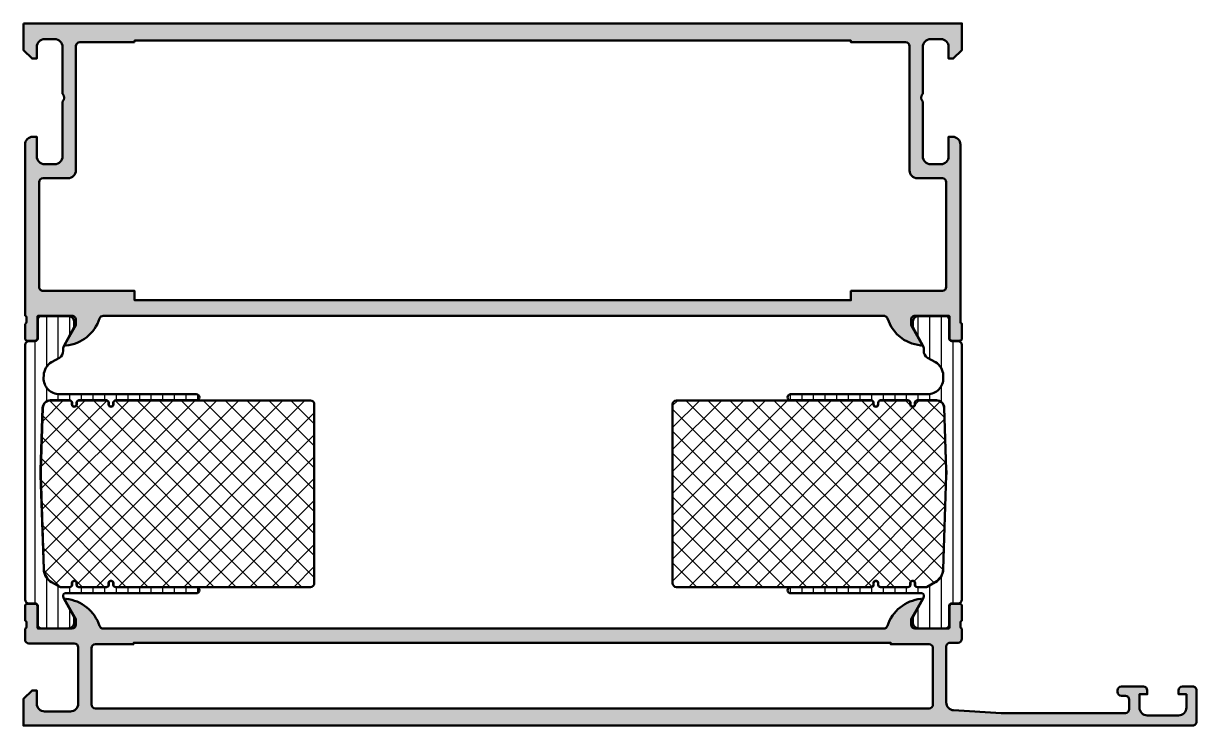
# Model space of a CAD drawing. Extents: x 0 to 150, y 0 to 90.
import ezdxf

# ---------------------------------------------------------------- set-up
doc = ezdxf.new("R2010")
doc.units = 0
for name, color, linetype, lineweight in [('0S-Alu contour', 7, 'Continuous', 50), ('0S-Alu hatch', 252, 'Continuous', 25), ('0S-Plastic contour', 254, 'Continuous', 50), ('0S-Plastic hatch', 253, 'Continuous', 25), ('0S-PT contour', 91, 'Continuous', 50), ('0S-PT hatch', 103, 'Continuous', 25)]:
    doc.layers.add(name, color=color, linetype=linetype, lineweight=lineweight)
pattern_1 = [(90, (0, 0), (-1.4859, 0), [])]
pattern_2 = [(135, (0, 0), (-1.403165018917055, -1.403165018917055), []), (225, (0, 0), (1.403165018917055, -1.403165018917055), [])]

# ---------------------------------------------------------------- blocks, each defined once
blk = doc.blocks.new('430130__2A99C7F0_015A_4A42_9A33_6D4FE7482477_')
at = {"layer": '0S-Alu hatch'}
h = blk.add_hatch(color=256, dxfattribs=at)
edge = h.paths.add_edge_path()
edge.add_line((0, 89.8), (-2.274e-13, 86.39999847412106))
edge.add_line((-2.274e-13, 86.39999847412106), (1.099975585937301, 85.29999999999998))
edge.add_line((1.099975585937301, 85.29999999999998), (1.699981689453011, 85.29999999999998))
edge.add_line((1.699981689453011, 85.29999999999998), (1.699981689453011, 86.80000381470614))
edge.add_ellipse((2.700020083351541, 86.79996542079873), major_axis=(-1.000038394635548, 0), ratio=1, start_angle=270.0021997243967, end_angle=359.9978002756034, ccw=False)
edge.add_line((2.699981689444129, 87.80000381469726), (4.000000000000966, 87.80000381469726))
edge.add_ellipse((3.999954428526331, 86.79995824322371), major_axis=(-1.000045572511881, 0), ratio=1, start_angle=180.0026109341762, end_angle=269.9973890658232, ccw=False)
edge.add_line((4.99999999999988, 86.80000381469834), (4.999999999999886, 80.8))
edge.add_ellipse((4.474877689036537, 80.29999999999998), major_axis=(-0.7250885749144627, 0), ratio=1, start_angle=136.403846469329, end_angle=223.5961535306708, ccw=False)
edge.add_line((4.999999999999882, 79.8), (5.000000000364417, 72.80002700151536))
edge.add_ellipse((3.999972998484519, 72.80002700151536), major_axis=(-1.000027001879898, 0), ratio=1, start_angle=90, end_angle=180, ccw=False)
edge.add_line((3.999972998484519, 71.79999999963546), (2.700001512320493, 71.79999999980352))
edge.add_ellipse((2.700001512600911, 72.80001982314789), major_axis=(-1.000019823344359, 0), ratio=1, start_angle=0, end_angle=89.9999999839336, ccw=False)
edge.add_line((1.699981689256551, 72.80001982314789), (1.699981689453004, 75.3))
edge.add_line((1.699981689453004, 75.3), (1.200016055021525, 75.30000000059047))
edge.add_arc((1.200016055021521, 74.29996563443147), 1.000034366158999, 89.99999999999976, 180)
edge.add_line((0.1999816888625277, 74.29996563443147), (0.1999816894528905, 52.40082753104885))
edge.add_ellipse((0.1211452429099907, 52.13330693905568), major_axis=(-0.2788950563274416, 0), ratio=1, start_angle=178.8354106259223, end_angle=253.580123580539, ccw=False)
edge.add_line((0.3999826894530471, 52.1276385310574), (0.3999826894530471, 51.67404453105742))
edge.add_ellipse((0.1211145938099223, 51.66838387158043), major_axis=(-0.2789255417371047, 0), ratio=1, start_angle=106.4245945553385, end_angle=181.1628700728718, ccw=False)
edge.add_line((0.1999816894530016, 51.40084053105751), (0.1999816894531179, 49.52082953104898))
edge.add_arc((0.4999816894532321, 49.52082953104902), 0.3000000000001141, 180, 269.9999999999998)
edge.add_line((0.4999816894532307, 49.2208295310489), (1.479956008495621, 49.22082953104889))
edge.add_arc((1.479956008495619, 49.52082953104906), 0.3000000000001748, 270.0000000000002, 360)
edge.add_line((1.779956008495792, 49.52082953104905), (1.779956008495666, 52.28082753104892))
edge.add_ellipse((1.899956008495719, 52.28082753104893), major_axis=(-0.1200000000000532, 0), ratio=1, start_angle=268.4287599274262, end_angle=360, ccw=False)
edge.add_line((1.903246393556409, 52.40078241159227), (6.199999999999922, 52.40078241159237))
edge.add_ellipse((6.199999999999934, 51.90078241159238), major_axis=(-0.4999999999999858, 0), ratio=1, start_angle=180, end_angle=270.0000000000014, ccw=False)
edge.add_line((6.69999999999992, 51.90078241159238), (6.699999999999931, 51.20078241159244))
edge.add_line((6.699999999999931, 51.20078241159244), (5.318504542377469, 48.80796208856478))
edge.add_arc((5.438119784648201, 48.73890219624059), 0.1381197846483787, 149.9999999999993, 275.6225775507948)
edge.add_arc((4.961776758826101, 53.5773912734396), 4.999999999999576, 275.6225775507942, 342.2515836439298)
edge.add_ellipse((10.1999999999998, 51.90078241159183), major_axis=(-0.5000000000003185, 0), ratio=1, start_angle=270.00000120741856, end_angle=342.25158364393025, ccw=False)
edge.add_line((10.19999998946308, 52.40078241159214), (110.0000116235278, 52.40078393840453))
edge.add_line((110.0000116235278, 52.40078393840453), (110.1247928495, 52.38495354422436))
edge.add_line((110.1247928495, 52.38495354422436), (110.241665260474, 52.33849124245283))
edge.add_line((110.241665260474, 52.33849124245283), (110.3432466060815, 52.2643350818396))
edge.add_line((110.3432466060815, 52.2643350818396), (110.4231100427288, 52.16717677071803))
edge.add_line((110.4231100427288, 52.16717677071803), (110.4762027744129, 52.05316331636168))
edge.add_line((110.4762027744129, 52.05316331636168), (110.9556129540853, 50.99667092963294))
edge.add_line((110.9556129540853, 50.99667092963294), (111.6656054929399, 50.0791084639929))
edge.add_line((111.6656054929399, 50.0791084639929), (112.5679541006372, 49.34987786002093))
edge.add_line((112.5679541006372, 49.34987786002093), (113.6140759569642, 48.84824119340073))
edge.add_line((113.6140759569642, 48.84824119340073), (114.7476474308593, 48.60120678860737))
edge.add_line((114.7476474308593, 48.60120678860737), (114.7838325379903, 48.60237486608697))
edge.add_line((114.7838325379903, 48.60237486608697), (114.8184894509966, 48.61284505059815))
edge.add_line((114.8184894509966, 48.61284505059815), (114.8492685019464, 48.63190748501067))
edge.add_line((114.8492685019464, 48.63190748501067), (114.8740829340249, 48.65826977519167))
edge.add_line((114.8740829340249, 48.65826977519167), (114.8912503794057, 48.6901446116923))
edge.add_line((114.8912503794057, 48.6901446116923), (114.8996069203442, 48.72537094568507))
edge.add_line((114.8996069203442, 48.72537094568507), (114.8985860004275, 48.76156050364788))
edge.add_line((114.8985860004275, 48.76156050364788), (114.8882568359413, 48.79625970744327))
edge.add_line((114.8882568359413, 48.79625970744327), (113.5000122070348, 51.20078546427816))
edge.add_line((113.5000122070348, 51.20078546427816), (113.5000122070357, 51.90078241253103))
edge.add_line((113.5000122070357, 51.90078241253103), (113.5125442813425, 52.01204579850586))
edge.add_line((113.5125442813425, 52.01204579850586), (113.5495221956523, 52.11773036596288))
edge.add_line((113.5495221956523, 52.11773036596288), (113.6090914718012, 52.21253593164274))
edge.add_line((113.6090914718012, 52.21253593164274), (113.6882646529884, 52.29170790475184))
edge.add_line((113.6882646529884, 52.29170790475184), (113.783071127614, 52.35127573427506))
edge.add_line((113.783071127614, 52.35127573427506), (113.8887562592969, 52.38825203596089))
edge.add_line((113.8887562592969, 52.38825203596089), (114.0000198364843, 52.40078241252074))
edge.add_line((114.0000198364843, 52.40078241252074), (118.3000378893841, 52.40078241066386))
edge.add_line((118.3000378893841, 52.40078241066386), (118.3310941619863, 52.39669075042475))
edge.add_line((118.3310941619863, 52.39669075042475), (118.3600335248223, 52.3847012954718))
edge.add_line((118.3600335248223, 52.3847012954718), (118.3848841912605, 52.36563094862209))
edge.add_line((118.3848841912605, 52.36563094862209), (118.4039529584433, 52.3407790700315))
edge.add_line((118.4039529584433, 52.3407790700315), (118.4159405738464, 52.31183894514465))
edge.add_line((118.4159405738464, 52.31183894514465), (118.4200302599901, 52.28078241252124))
edge.add_line((118.4200302599901, 52.28078241252124), (118.4200302599904, 49.52078441252108))
edge.add_line((118.4200302599904, 49.52078441252108), (118.4302525121038, 49.44313869899026))
edge.add_line((118.4302525121038, 49.44313869899026), (118.4602226388552, 49.37078441252019))
edge.add_line((118.4602226388552, 49.37078441252019), (118.5078982256346, 49.30865237816478))
edge.add_line((118.5078982256346, 49.30865237816478), (118.5700302599902, 49.26097679138509))
edge.add_line((118.5700302599902, 49.26097679138509), (118.6423845464598, 49.23100666463385))
edge.add_line((118.6423845464598, 49.23100666463385), (118.7200302599886, 49.22078441252113))
edge.add_line((118.7200302599886, 49.22078441252113), (119.7000045790309, 49.22078441252067))
edge.add_line((119.7000045790309, 49.22078441252067), (119.7667608592185, 49.22830603886588))
edge.add_line((119.7667608592185, 49.22830603886588), (119.8301697007689, 49.25049375215021))
edge.add_line((119.8301697007689, 49.25049375215021), (119.8870515195904, 49.28623496778012))
edge.add_line((119.8870515195904, 49.28623496778012), (119.9345540237735, 49.33373747196291))
edge.add_line((119.9345540237735, 49.33373747196291), (119.9702952394041, 49.39061929078549))
edge.add_line((119.9702952394041, 49.39061929078549), (119.9924829526873, 49.45402813233425))
edge.add_line((119.9924829526873, 49.45402813233425), (120.0000045790331, 49.52078441252298))
edge.add_line((120.0000045790331, 49.52078441252298), (120.0000045790328, 51.40079541252969))
edge.add_line((120.0000045790328, 51.40079541252969), (119.9336641069439, 51.4301912775118))
edge.add_line((119.9336641069439, 51.4301912775118), (119.8771507376831, 51.4757040692292))
edge.add_line((119.8771507376831, 51.4757040692292), (119.8342890838355, 51.53425365287056))
edge.add_line((119.8342890838355, 51.53425365287056), (119.807979861159, 51.6018776125071))
edge.add_line((119.807979861159, 51.6018776125071), (119.800003579033, 51.67399941253011))
edge.add_line((119.800003579033, 51.67399941253011), (119.7999999999996, 74.2998453459578))
edge.add_arc((118.7999999999995, 74.2998451877744), 1.000000000000069, 9.0354909757e-06, 90)
edge.add_line((118.7999999999995, 75.29984518777447), (118.2999999999995, 75.29984518777435))
edge.add_line((118.2999999999995, 75.29984518777435), (118.2999999999995, 72.79984518777442))
edge.add_ellipse((117.2999999999995, 72.79984518777442), major_axis=(-0.9999999999999857, 0), ratio=1, start_angle=90, end_angle=180, ccw=False)
edge.add_line((117.2999999999995, 71.79984518777444), (115.9999999999993, 71.79984518777444))
edge.add_ellipse((115.9999999999993, 72.79984518777442), major_axis=(-1, 0), ratio=1, start_angle=0, end_angle=90, ccw=False)
edge.add_line((114.9999999999993, 72.79984518777442), (114.9999999999994, 79.79984518777444))
edge.add_ellipse((115.5249999999994, 80.29984518777444), major_axis=(-0.7249999999999732, 0), ratio=1, start_angle=-43.60281897270562, end_angle=43.60281897270568, ccw=False)
edge.add_line((114.9999999999994, 80.79984518777442), (114.9999999999994, 86.7998451877743))
edge.add_ellipse((115.9999999999996, 86.7998451877743), major_axis=(-1.000000000000156, 0), ratio=1, start_angle=270, end_angle=360, ccw=False)
edge.add_line((115.9999999999996, 87.79984518777444), (117.2999999999995, 87.79984518777444))
edge.add_ellipse((117.2999999999995, 86.79984518777432), major_axis=(-1.000000000000113, 0), ratio=1, start_angle=180, end_angle=270, ccw=False)
edge.add_line((118.2999999999996, 86.79984518777432), (118.2999999999996, 85.29984518777444))
edge.add_line((118.2999999999996, 85.29984518777444), (118.8999999999998, 85.29984518777432))
edge.add_line((118.8999999999998, 85.29984518777432), (119.9999999999999, 86.39984518777435))
edge.add_line((119.9999999999999, 86.39984518777435), (119.9999999999997, 89.79984518778762))
edge.add_line((119.9999999999997, 89.79984518778762), (0, 89.8))
edge = h.paths.add_edge_path()
edge.add_line((14.19998550415033, 87.3999225938976), (14.19998550415033, 87.59998325035554))
edge.add_line((14.19998550415033, 87.59998325035554), (105.8000045776359, 87.59992259389762))
edge.add_line((105.8000045776359, 87.59992259389762), (105.8000045776359, 87.39992259389766))
edge.add_line((105.8000045776359, 87.39992259389766), (112.8000045776358, 87.3999225938976))
edge.add_ellipse((112.8000045776358, 86.89992259389759), major_axis=(-0.5, 0), ratio=1, start_angle=180, end_angle=270, ccw=False)
edge.add_line((113.3000045776358, 86.89992259389759), (113.3000045776331, 71.00000000000016))
edge.add_arc((114.3000045776331, 70.99999999999999), 1, 180, 270)
edge.add_line((114.3000045776331, 69.99999999999999), (117.5000045745944, 69.99999999999999))
edge.add_ellipse((117.5000045745944, 69.49999999999997), major_axis=(-0.5000000000000142, 0), ratio=1, start_angle=180, end_angle=269.9999999999984, ccw=False)
edge.add_line((118.0000045745944, 69.49999999999997), (118.0000045778998, 56.09992259402091))
edge.add_ellipse((117.5000045778998, 56.09992259389758), major_axis=(-0.5, 0), ratio=1, start_angle=90, end_angle=180, ccw=False)
edge.add_line((117.5000045778998, 55.59992259389758), (105.8000045776359, 55.59992259389758))
edge.add_line((105.8000045776359, 55.59992259389758), (105.8000045776359, 54.40078390934421))
edge.add_line((105.8000045776359, 54.40078390934421), (14.19998550415033, 54.40078229379152))
edge.add_line((14.19998550415033, 54.40078229379152), (14.19998550415034, 55.59992259389762))
edge.add_line((14.19998550415034, 55.59992259389762), (2.499981689452972, 55.59992259389762))
edge.add_ellipse((2.499981689452972, 56.09992259389762), major_axis=(-0.4999999999999929, 0), ratio=1, start_angle=0, end_angle=90.00000000000011, ccw=False)
edge.add_line((1.999981689452979, 56.09992259389762), (1.999981689453079, 69.50000000000001))
edge.add_ellipse((2.499981689453075, 69.50000000000001), major_axis=(-0.4999999999999965, 0), ratio=1, start_angle=270, end_angle=360, ccw=False)
edge.add_line((2.499981689453075, 70.00000000000001), (5.699985504150274, 69.99999999999997))
edge.add_arc((5.699985504150289, 70.99999999999997), 1, 269.9999999999992, 360)
edge.add_line((6.699985504150289, 70.99999999999997), (6.699985504150395, 86.89992259389763))
edge.add_ellipse((7.199985504150395, 86.89992259389763), major_axis=(-0.5, 0), ratio=1, start_angle=270, end_angle=360, ccw=False)
edge.add_line((7.199985504150395, 87.39992259389763), (14.19998550415033, 87.3999225938976))
at = {"layer": '0S-Alu contour', "color": 7}
for points in [[(0, 89.8), (-2.274e-13, 86.39999847412106), (1.099975585937301, 85.29999999999998), (1.699981689453011, 85.29999999999998), (1.699981689453011, 86.80000381470614)], [(118.2999999999996, 86.79984518777432), (118.2999999999996, 85.29984518777444), (118.8999999999998, 85.29984518777432), (119.9999999999999, 86.39984518777435), (119.9999999999997, 89.79984518778762), (0, 89.8)], [(2.699981689444129, 87.80000381469726), (4.000000000000966, 87.80000381469726)], [(7.199985504150395, 87.39992259389763), (14.19998550415033, 87.3999225938976)], [(14.19998550415033, 87.3999225938976), (14.19998550415033, 87.59998325035554), (105.8000045776359, 87.59992259389762), (105.8000045776359, 87.39992259389766), (112.8000045776358, 87.3999225938976)], [(115.9999999999996, 87.79984518777444), (117.2999999999995, 87.79984518777444)], [(4.99999999999988, 86.80000381469834), (4.999999999999886, 80.8)], [(6.699985504150289, 70.99999999999997), (6.699985504150395, 86.89992259389763)], [(113.3000045776358, 86.89992259389759), (113.3000045776331, 71.00000000000016)], [(114.9999999999994, 80.79984518777442), (114.9999999999994, 86.7998451877743)], [(4.999999999999882, 79.8), (5.000000000364417, 72.80002700151536)], [(114.9999999999993, 72.79984518777442), (114.9999999999994, 79.79984518777444)], [(1.699981689256551, 72.80001982314789), (1.699981689453004, 75.3), (1.200016055021525, 75.30000000059047)], [(118.7999999999995, 75.29984518777447), (118.2999999999995, 75.29984518777435), (118.2999999999995, 72.79984518777442)], [(0.1999816888625277, 74.29996563443147), (0.1999816894528905, 52.40082753104885)], [(10.19999998946308, 52.40078241159214), (110.0000116235278, 52.40078393840453), (110.1247928495, 52.38495354422436), (110.241665260474, 52.33849124245283), (110.3432466060815, 52.2643350818396), (110.4231100427288, 52.16717677071803), (110.4762027744129, 52.05316331636168), (110.9556129540853, 50.99667092963294), (111.6656054929399, 50.0791084639929), (112.5679541006372, 49.34987786002093), (113.6140759569642, 48.84824119340073), (114.7476474308593, 48.60120678860737), (114.7838325379903, 48.60237486608697), (114.8184894509966, 48.61284505059815), (114.8492685019464, 48.63190748501067), (114.8740829340249, 48.65826977519167), (114.8912503794057, 48.6901446116923), (114.8996069203442, 48.72537094568507), (114.8985860004275, 48.76156050364788), (114.8882568359413, 48.79625970744327), (113.5000122070348, 51.20078546427816), (113.5000122070357, 51.90078241253103), (113.5125442813425, 52.01204579850586), (113.5495221956523, 52.11773036596288), (113.6090914718012, 52.21253593164274), (113.6882646529884, 52.29170790475184), (113.783071127614, 52.35127573427506), (113.8887562592969, 52.38825203596089), (114.0000198364843, 52.40078241252074), (118.3000378893841, 52.40078241066386), (118.3310941619863, 52.39669075042475), (118.3600335248223, 52.3847012954718), (118.3848841912605, 52.36563094862209), (118.4039529584433, 52.3407790700315), (118.4159405738464, 52.31183894514465), (118.4200302599901, 52.28078241252124), (118.4200302599904, 49.52078441252108), (118.4302525121038, 49.44313869899026), (118.4602226388552, 49.37078441252019), (118.5078982256346, 49.30865237816478), (118.5700302599902, 49.26097679138509), (118.6423845464598, 49.23100666463385), (118.7200302599886, 49.22078441252113), (119.7000045790309, 49.22078441252067), (119.7667608592185, 49.22830603886588), (119.8301697007689, 49.25049375215021), (119.8870515195904, 49.28623496778012), (119.9345540237735, 49.33373747196291), (119.9702952394041, 49.39061929078549), (119.9924829526873, 49.45402813233425), (120.0000045790331, 49.52078441252298), (120.0000045790328, 51.40079541252969), (119.9336641069439, 51.4301912775118), (119.8771507376831, 51.4757040692292), (119.8342890838355, 51.53425365287056), (119.807979861159, 51.6018776125071), (119.800003579033, 51.67399941253011), (119.7999999999996, 74.2998453459578)], [(3.999972998484519, 71.79999999963546), (2.700001512320493, 71.79999999980352)], [(117.2999999999995, 71.79984518777444), (115.9999999999993, 71.79984518777444)], [(1.999981689452979, 56.09992259389762), (1.999981689453079, 69.50000000000001)], [(2.499981689453075, 70.00000000000001), (5.699985504150274, 69.99999999999997)], [(114.3000045776331, 69.99999999999999), (117.5000045745944, 69.99999999999999)], [(118.0000045745944, 69.49999999999997), (118.0000045778998, 56.09992259402091)], [(117.5000045778998, 55.59992259389758), (105.8000045776359, 55.59992259389758), (105.8000045776359, 54.40078390934421), (14.19998550415033, 54.40078229379152), (14.19998550415034, 55.59992259389762), (2.499981689452972, 55.59992259389762)], [(0.1999816894530016, 51.40084053105751), (0.1999816894531179, 49.52082953104898)], [(0.3999826894530471, 52.1276385310574), (0.3999826894530471, 51.67404453105742)], [(1.779956008495792, 49.52082953104905), (1.779956008495666, 52.28082753104892)], [(1.903246393556409, 52.40078241159227), (6.199999999999922, 52.40078241159237)], [(6.69999999999992, 51.90078241159238), (6.699999999999931, 51.20078241159244), (5.318504542377469, 48.80796208856478)], [(0.4999816894532307, 49.2208295310489), (1.479956008495621, 49.22082953104889)]]:
    blk.add_lwpolyline(points, dxfattribs=at)
at = {"layer": '0S-Alu contour', "color": 7, "extrusion": (0, 0, -1)}
for centre, radius, start, end in [((-2.700020083351541, 86.79996542079873), 1.000038394635548, 0.0021997243966034, 89.99780027560332), ((-3.999954428526331, 86.79995824322371), 1.000045572511881, 90.00261093417681, 179.9973890658238), ((-7.199985504150395, 86.89992259389763), 0.5, 0, 90), ((-112.8000045776358, 86.89992259389759), 0.5, 90, 180), ((-115.9999999999996, 86.7998451877743), 1.000000000000156, 0, 90), ((-117.2999999999995, 86.79984518777432), 1.000000000000113, 90, 180), ((-4.474877689036537, 80.29999999999998), 0.7250885749144627, 136.4038464693292, 223.596153530671), ((-115.5249999999994, 80.29984518777444), 0.7249999999999732, 316.3971810272943, 43.60281897270563), ((-2.700001512600911, 72.80001982314789), 1.000019823344359, 270.0000000160664, 0), ((-3.999972998484519, 72.80002700151536), 1.000027001879898, 180, 270), ((-115.9999999999993, 72.79984518777442), 1, 270, 0), ((-117.2999999999995, 72.79984518777442), 0.9999999999999857, 180, 270), ((-2.499981689453075, 69.50000000000001), 0.4999999999999965, 0, 90), ((-117.5000045745944, 69.49999999999997), 0.5000000000000142, 90.0000000000016, 180), ((-2.499981689452972, 56.09992259389762), 0.4999999999999929, 269.9999999999999, 0), ((-117.5000045778998, 56.09992259389758), 0.5, 180, 270), ((-0.1211452429099907, 52.13330693905568), 0.2788950563274416, 106.419876419461, 181.1645893740778), ((-0.1211145938099223, 51.66838387158043), 0.2789255417371047, 178.8371299271282, 253.5754054446615), ((-1.899956008495719, 52.28082753104893), 0.1200000000000532, 0, 91.57124007257379), ((-6.199999999999934, 51.90078241159238), 0.4999999999999858, 89.99999999999856, 180), ((-10.1999999999998, 51.90078241159183), 0.5000000000003185, 17.74841635606976, 89.99999879258147)]:
    blk.add_arc(centre, radius, start, end, dxfattribs=at)
at = {"layer": '0S-Alu contour', "color": 7}
for centre, radius, start, end in [((1.200016055021521, 74.29996563443147), 1.000034366158999, 89.99999999999976, 180), ((118.7999999999995, 74.2998451877744), 1.000000000000069, 9.0354909757e-06, 90), ((5.699985504150289, 70.99999999999997), 1, 269.9999999999992, 0), ((114.3000045776331, 70.99999999999999), 1, 180, 270), ((4.961776758826101, 53.5773912734396), 4.999999999999576, 275.6225775507942, 342.2515836439298), ((0.4999816894532321, 49.52082953104902), 0.3000000000001141, 180, 269.9999999999998), ((1.479956008495619, 49.52082953104906), 0.3000000000001748, 270.0000000000002, 0), ((5.438119784648201, 48.73890219624059), 0.1381197846483787, 149.9999999999993, 275.6225775507948)]:
    blk.add_arc(centre, radius, start, end, dxfattribs=at)
blk = doc.blocks.new('284257__4917CA55_33AE_4F29_B1C1_C1E6A1B0A6DB___7F41A773_FA63_4554_805E_35C5E2742FAE_')
at = {"layer": '0S-Plastic hatch'}
h = blk.add_hatch(dxfattribs=at)
h.set_pattern_fill('ANSI31', color=256, scale=0.4680000000000001, angle=45, style=0)
h.set_pattern_definition(pattern_1)
edge = h.paths.add_edge_path()
edge.add_line((0.2099999999999841, 48.69001572907991), (0.2099999999999913, 16.10998427092004))
edge.add_arc((0.6999999999999988, 16.10998427092004), 0.4900000000000075, 180, 270)
edge.add_line((0.6999999999999988, 15.61998427092003), (1.510331330463738, 15.61998427092004))
edge.add_ellipse((1.510331330463743, 15.30998427092014), major_axis=(-0.3099999999999028, 0), ratio=1, start_angle=179.9920753769033, end_angle=270.000000000001, ccw=False)
edge.add_line((1.820331327498517, 15.30994139458312), (1.819999399140075, 12.91006777227458))
edge.add_arc((2.309999394453264, 12.91000000000002), 0.4900000000000066, 179.9920753769491, 269.9999999999993)
edge.add_line((2.309999394453258, 12.42000000000001), (5.699999999999877, 12.41999999999997))
edge.add_arc((5.69999999999989, 13.21000000000002), 0.7900000000000507, 269.9999999999991, 360)
edge.add_line((6.48999999999994, 13.21000000000002), (6.489999999999946, 13.85741382415662))
edge.add_line((6.489999999999946, 13.85741382415662), (5.153943949426478, 16.26772274302125))
edge.add_ellipse((5.600000000507789, 16.51497564960006), major_axis=(-0.5100000005077668, 0), ratio=1, start_angle=0, end_angle=29.000000000899888, ccw=False)
edge.add_line((5.090000000000022, 16.51497564960006), (5.090000000000025, 16.71000000000011))
edge.add_ellipse((5.29999999999995, 16.71000000000011), major_axis=(-0.2099999999999244, 0), ratio=1, start_angle=270, end_angle=360, ccw=False)
edge.add_line((5.29999999999995, 16.92000000000003), (22.09952632566755, 16.92000000000001))
edge.add_arc((22.09952632566754, 17.31), 0.3899999999999863, 270.0000000000021, 450.0000000000021)
edge.add_line((22.09952632566754, 17.69999999999999), (11.79952632566747, 17.70000000000007))
edge.add_ellipse((11.79952632566747, 18.01000000000005), major_axis=(-0.3099999999999738, 0), ratio=1, start_angle=0, end_angle=89.99999999999972, ccw=False)
edge.add_line((11.4895263256675, 18.01000000000005), (11.48952632566749, 18.21000000000003))
edge.add_arc((11.19952632566748, 18.21000000000001), 0.2900000000000116, 0, 180)
edge.add_line((10.90952632566747, 18.21000000000001), (10.90952632566752, 18.01000000000017))
edge.add_ellipse((10.59952632566747, 18.01000000000009), major_axis=(-0.3100000000000555, 0), ratio=1, start_angle=90, end_angle=180, ccw=False)
edge.add_line((10.59952632566747, 17.70000000000003), (7.099999315437574, 17.70000000000002))
edge.add_ellipse((7.099999315437567, 18.00999976147987), major_axis=(-0.3099997614798582, 0), ratio=1, start_angle=0, end_angle=90.00000000000131, ccw=False)
edge.add_line((6.789999553957708, 18.00999976147987), (6.789999553957721, 18.20999976147986))
edge.add_arc((6.499999553957709, 18.20999976147984), 0.2900000000000116, 0, 180)
edge.add_line((6.209999553957698, 18.20999976147983), (6.209999553957755, 18.00999976147997))
edge.add_ellipse((5.899999792477873, 18.00999976147987), major_axis=(-0.3099997614798813, 0), ratio=1, start_angle=90, end_angle=180, ccw=False)
edge.add_line((5.899999792477873, 17.69999999999999), (4.735898384799781, 17.69999999999997))
edge.add_ellipse((4.735898384799827, 17.90999999963136), major_axis=(-0.2099999996313926, 0), ratio=1, start_angle=60.000005346295495, end_angle=89.99999999998772, ccw=False)
edge.add_line((4.630898401954069, 17.72813465535826), (3.594095902552541, 18.32673272849122))
edge.add_ellipse((4.599095736264294, 20.06744387718719), major_axis=(-2.009999992277382, 0), ratio=1, start_angle=2.0358625009105253, end_angle=60.000005346308285, ccw=False)
edge.add_line((2.590364482103051, 19.99603857268619), (2.195385950606034, 32.03167436488989))
edge.add_ellipse((12.20000000000417, 32.35999999999972), major_axis=(-10.01000000000424, 0), ratio=1, start_angle=-1.8417505474877771, end_angle=1.8796251589964754, ccw=False)
edge.add_line((2.195171101191546, 32.68171214706381), (2.453160194060971, 40.62312445796857))
edge.add_ellipse((3.462618517224423, 40.58999829255791), major_axis=(-1.010001707443498, 0), ratio=1, start_angle=270.00009376362823, end_angle=358.12046860550544, ccw=False)
edge.add_line((3.462616864372757, 41.60000000000005), (5.900000000000017, 41.60000000000006))
edge.add_ellipse((5.900000000000017, 41.29000000000009), major_axis=(-0.3099999999999667, 0), ratio=1, start_angle=180, end_angle=270, ccw=False)
edge.add_line((6.209999999999983, 41.29000000000009), (6.209999999999985, 41.09000000000004))
edge.add_arc((6.499999999999968, 41.09000000000004), 0.2899999999999831, 180, 360)
edge.add_line((6.789999999999952, 41.09000000000004), (6.789999999999952, 41.29000000000007))
edge.add_ellipse((7.099999999999942, 41.29000000000007), major_axis=(-0.3099999999999907, 0), ratio=1, start_angle=270, end_angle=360, ccw=False)
edge.add_line((7.099999999999942, 41.60000000000006), (10.59952632566753, 41.60000000000006))
edge.add_ellipse((10.59952632566752, 41.29000000000007), major_axis=(-0.3099999999999952, 0), ratio=1, start_angle=180, end_angle=269.99999999999966, ccw=False)
edge.add_line((10.90952632566752, 41.29000000000007), (10.90952632566752, 41.09000000000006))
edge.add_arc((11.1995263256675, 41.09000000000006), 0.2899999999999831, 180, 360)
edge.add_line((11.48952632566748, 41.09000000000006), (11.48952632566748, 41.29000000000006))
edge.add_ellipse((11.79952632566748, 41.29000000000006), major_axis=(-0.3099999999999987, 0), ratio=1, start_angle=270, end_angle=360, ccw=False)
edge.add_line((11.79952632566748, 41.60000000000006), (22.09952632566752, 41.60000000000006))
edge.add_arc((22.09952632566753, 41.99000000000005), 0.3899999999999934, 269.999999999999, 449.999999999999)
edge.add_line((22.09952632566753, 42.38000000000004), (4.587861412299691, 42.37999999999993))
edge.add_ellipse((4.587861412299679, 44.38999999999999), major_axis=(-2.010000000000061, 0), ratio=1, start_angle=-1.8796251590051156, end_angle=90.00000000000028, ccw=False)
edge.add_line((2.578942906876875, 44.45592752513221), (2.590004932810998, 44.79300537784927))
edge.add_ellipse((4.599095743983472, 44.73255612258068), major_axis=(-2.010000000000048, 0), ratio=1, start_angle=299.99999447637646, end_angle=358.2766121829184, ccw=False)
edge.add_line((3.594095911797428, 46.47326728107488), (4.594999917345333, 47.05113934945419))
edge.add_arc((4.1, 47.90850454692143), 0.9899999999999614, 299.9999944763765, 360)
edge.add_line((5.089999999999963, 47.90850454692143), (5.090000000000019, 48.28502435050026))
edge.add_ellipse((5.600000000121929, 48.28502435050019), major_axis=(-0.5100000001219103, 0), ratio=1, start_angle=330.99999999909795, end_angle=360, ccw=False)
edge.add_line((5.153943949378104, 48.53227725689194), (6.489999999999993, 50.94258617584372))
edge.add_line((6.489999999999993, 50.94258617584372), (6.489999999999994, 51.58999999999993))
edge.add_arc((5.699999999999994, 51.58999999999992), 0.7900000000000001, 0, 89.99999999999969)
edge.add_line((5.699999999999999, 52.37999999999992), (2.309999389670839, 52.37999999999999))
edge.add_arc((2.309999389670831, 51.88999999999997), 0.4900000000000162, 89.99999999999896, 180.0079247372927)
edge.add_line((1.819999394357767, 51.88993222674871), (1.820331327498555, 49.49005860603458))
edge.add_ellipse((1.510331330463838, 49.49001572907981), major_axis=(-0.3099999999999321, 0), ratio=1, start_angle=90, end_angle=180.0079247372468, ccw=False)
edge.add_line((1.510331330463838, 49.18001572907988), (0.69999999999994, 49.18001572907988))
edge.add_arc((0.6999999999999428, 48.69001572907992), 0.4899999999999594, 90.00000000000033, 180)
at = {"layer": '0S-Plastic contour', "color": 7}
for points in [[(1.819999394357767, 51.88993222674871), (1.820331327498555, 49.49005860603458)], [(5.699999999999999, 52.37999999999992), (2.309999389670839, 52.37999999999999)], [(5.153943949378104, 48.53227725689194), (6.489999999999993, 50.94258617584372), (6.489999999999994, 51.58999999999993)], [(0.2099999999999841, 48.69001572907991), (0.2099999999999913, 16.10998427092004)], [(1.510331330463838, 49.18001572907988), (0.69999999999994, 49.18001572907988)], [(5.089999999999963, 47.90850454692143), (5.090000000000019, 48.28502435050026)], [(3.594095911797428, 46.47326728107488), (4.594999917345333, 47.05113934945419)], [(2.578942906876875, 44.45592752513221), (2.590004932810998, 44.79300537784927)], [(22.09952632566753, 42.38000000000004), (4.587861412299691, 42.37999999999993)], [(2.195171101191546, 32.68171214706381), (2.453160194060971, 40.62312445796857)], [(3.462616864372757, 41.60000000000005), (5.900000000000017, 41.60000000000006)], [(6.209999999999983, 41.29000000000009), (6.209999999999985, 41.09000000000004)], [(6.789999999999952, 41.09000000000004), (6.789999999999952, 41.29000000000007)], [(7.099999999999942, 41.60000000000006), (10.59952632566753, 41.60000000000006)], [(10.90952632566752, 41.29000000000007), (10.90952632566752, 41.09000000000006)], [(11.48952632566748, 41.09000000000006), (11.48952632566748, 41.29000000000006)], [(11.79952632566748, 41.60000000000006), (22.09952632566752, 41.60000000000006)], [(2.590364482103051, 19.99603857268619), (2.195385950606034, 32.03167436488989)], [(4.630898401954069, 17.72813465535826), (3.594095902552541, 18.32673272849122)], [(6.209999553957698, 18.20999976147983), (6.209999553957755, 18.00999976147997)], [(6.789999553957708, 18.00999976147987), (6.789999553957721, 18.20999976147986)], [(10.90952632566747, 18.21000000000001), (10.90952632566752, 18.01000000000017)], [(11.4895263256675, 18.01000000000005), (11.48952632566749, 18.21000000000003)], [(5.899999792477873, 17.69999999999999), (4.735898384799781, 17.69999999999997)], [(5.090000000000022, 16.51497564960006), (5.090000000000025, 16.71000000000011)], [(5.29999999999995, 16.92000000000003), (22.09952632566755, 16.92000000000001)], [(10.59952632566747, 17.70000000000003), (7.099999315437574, 17.70000000000002)], [(22.09952632566754, 17.69999999999999), (11.79952632566747, 17.70000000000007)], [(0.6999999999999988, 15.61998427092003), (1.510331330463738, 15.61998427092004)], [(1.820331327498517, 15.30994139458312), (1.819999399140075, 12.91006777227458)], [(6.48999999999994, 13.21000000000002), (6.489999999999946, 13.85741382415662), (5.153943949426478, 16.26772274302125)], [(2.309999394453258, 12.42000000000001), (5.699999999999877, 12.41999999999997)]]:
    blk.add_lwpolyline(points, dxfattribs=at)
for centre, radius, start, end in [((2.309999389670831, 51.88999999999997), 0.4900000000000162, 89.99999999999896, 180.0079247372927), ((5.699999999999994, 51.58999999999992), 0.7900000000000001, 0, 89.99999999999969), ((0.6999999999999428, 48.69001572907992), 0.4899999999999594, 90.00000000000033, 180), ((4.1, 47.90850454692143), 0.9899999999999614, 299.9999944763765, 0), ((22.09952632566753, 41.99000000000005), 0.3899999999999934, 269.999999999999, 89.99999999999896), ((6.499999999999968, 41.09000000000004), 0.2899999999999831, 180, 0), ((11.1995263256675, 41.09000000000006), 0.2899999999999831, 180, 0), ((6.499999553957709, 18.20999976147984), 0.2900000000000116, 0, 180), ((11.19952632566748, 18.21000000000001), 0.2900000000000116, 0, 180), ((22.09952632566754, 17.31), 0.3899999999999863, 270.0000000000021, 90.00000000000207), ((0.6999999999999988, 16.10998427092004), 0.4900000000000075, 180, 270), ((2.309999394453264, 12.91000000000002), 0.4900000000000066, 179.9920753769491, 269.9999999999993), ((5.69999999999989, 13.21000000000002), 0.7900000000000507, 269.9999999999991, 0)]:
    blk.add_arc(centre, radius, start, end, dxfattribs=at)
at = {"layer": '0S-Plastic contour', "color": 7, "extrusion": (0, 0, -1)}
for centre, radius, start, end in [((-1.510331330463838, 49.49001572907981), 0.3099999999999321, 179.9920752627532, 270), ((-5.600000000121929, 48.28502435050019), 0.5100000001219103, 0, 29.00000000090203), ((-4.599095743983472, 44.73255612258068), 2.010000000000048, 1.723387817081567, 60.00000552362354), ((-4.587861412299679, 44.38999999999999), 2.010000000000061, 269.9999999999997, 1.879625159005031), ((-3.462618517224423, 40.58999829255791), 1.010001707443498, 1.87953139449457, 89.99990623637174), ((-5.900000000000017, 41.29000000000009), 0.3099999999999667, 90, 180), ((-7.099999999999942, 41.29000000000007), 0.3099999999999907, 0, 90), ((-10.59952632566752, 41.29000000000007), 0.3099999999999952, 90.00000000000033, 180), ((-11.79952632566748, 41.29000000000006), 0.3099999999999987, 0, 90), ((-12.20000000000417, 32.35999999999972), 10.01000000000424, 358.1203748410035, 1.841750547487836), ((-4.599095736264294, 20.06744387718719), 2.009999992277382, 299.9999946536918, 357.9641374990895), ((-5.899999792477873, 18.00999976147987), 0.3099997614798813, 180, 270), ((-7.099999315437567, 18.00999976147987), 0.3099997614798582, 269.9999999999987, 0), ((-10.59952632566747, 18.01000000000009), 0.3100000000000556, 180, 270), ((-11.79952632566747, 18.01000000000005), 0.3099999999999738, 270.0000000000003, 0), ((-4.735898384799827, 17.90999999963136), 0.2099999996313926, 270.0000000000124, 299.9999946537045), ((-5.29999999999995, 16.71000000000011), 0.2099999999999245, 0, 90), ((-5.600000000507789, 16.51497564960006), 0.5100000005077668, 330.9999999991001, 0), ((-1.510331330463743, 15.30998427092014), 0.3099999999999028, 89.99999999999898, 180.0079246230968)]:
    blk.add_arc(centre, radius, start, end, dxfattribs=at)
blk = doc.blocks.new('430480__48E986F6_3950_49DC_B352_16208CF4B6A7_')
at = {"layer": '0S-PT hatch'}
h = blk.add_hatch(dxfattribs=at)
h.set_pattern_fill('ANSI37', color=256, scale=0.625, angle=90, style=0)
h.set_pattern_definition(pattern_2)
edge = h.paths.add_edge_path()
edge.add_line((37.18999951819448, 41.09000000000007), (37.1899995181945, 18.21000000000001))
edge.add_ellipse((36.6999995181945, 18.21000000000002), major_axis=(-0.490000000000002, 0), ratio=1, start_angle=90, end_angle=180, ccw=False)
edge.add_line((36.6999995181945, 17.72000000000002), (11.79952632566748, 17.72))
edge.add_ellipse((11.79952632566747, 18.00999999999999), major_axis=(-0.289999999999992, 0), ratio=1, start_angle=0, end_angle=90.00000000000028, ccw=False)
edge.add_line((11.50952632566748, 18.00999999999999), (11.50952632566749, 18.21000000000008))
edge.add_arc((11.19952632566748, 18.21000000000002), 0.3100000000000111, 0, 180)
edge.add_line((10.88952632566747, 18.21000000000002), (10.88952632566752, 18.01000000000013))
edge.add_ellipse((10.59952632566747, 18.01000000000003), major_axis=(-0.2900000000000524, 0), ratio=1, start_angle=90, end_angle=180, ccw=False)
edge.add_line((10.59952632566747, 17.71999999999998), (7.099999315437563, 17.72000000000001))
edge.add_ellipse((7.099999315437563, 18.00999976147984), major_axis=(-0.2899997614798337, 0), ratio=1, start_angle=0, end_angle=90, ccw=False)
edge.add_line((6.809999553957729, 18.00999976147984), (6.80999955395772, 18.20999976147986))
edge.add_arc((6.499999553957709, 18.20999976147983), 0.3100000000000111, 0, 180)
edge.add_line((6.189999553957698, 18.20999976147983), (6.189999553957755, 18.00999976148002))
edge.add_ellipse((5.899999792477874, 18.00999976147993), major_axis=(-0.2899997614798808, 0), ratio=1, start_angle=90, end_angle=180, ccw=False)
edge.add_line((5.899999792477874, 17.72000000000005), (4.735898384799685, 17.72000000000004))
edge.add_ellipse((4.735898384799692, 17.90999999963142), major_axis=(-0.1899999996313824, 0), ratio=1, start_angle=60.00000534630652, end_angle=89.9999999999979, ccw=False)
edge.add_line((4.640898400337786, 17.7454551643671), (3.604095900936354, 18.3440532375))
edge.add_ellipse((4.599095736264294, 20.06744387718716), major_axis=(-1.989999992277366, 0), ratio=1, start_angle=1.7226046671419795, end_angle=60.000005346308, ccw=False)
edge.add_line((2.609995068309884, 20.00762329538424), (2.215375189465964, 32.03233036016479))
edge.add_ellipse((12.2000000000052, 32.35999999999967), major_axis=(-9.990000000005264, 0), ratio=1, start_angle=-1.879634634790989, end_angle=1.879625158996305, ccw=False)
edge.add_line((2.215375243657356, 32.68767129112993), (2.473149648647288, 40.622475069532))
edge.add_ellipse((3.46261521147666, 40.59000170744204), major_axis=(-0.9899982925594732, 0), ratio=1, start_angle=269.99990433924444, end_angle=358.1202791815855, ccw=False)
edge.add_line((3.462616864373007, 41.58000000000013), (5.900000000000027, 41.58000000000004))
edge.add_ellipse((5.900000000000017, 41.29000000000007), major_axis=(-0.2899999999999707, 0), ratio=1, start_angle=180, end_angle=269.99999999999807, ccw=False)
edge.add_line((6.189999999999987, 41.29000000000007), (6.189999999999986, 41.09000000000004))
edge.add_arc((6.499999999999968, 41.09000000000004), 0.3099999999999827, 180, 360)
edge.add_line((6.809999999999951, 41.09000000000004), (6.809999999999951, 41.29000000000004))
edge.add_ellipse((7.099999999999941, 41.29000000000005), major_axis=(-0.2899999999999894, 0), ratio=1, start_angle=270, end_angle=360, ccw=False)
edge.add_line((7.099999999999941, 41.58000000000004), (10.59952632566753, 41.58000000000005))
edge.add_ellipse((10.59952632566753, 41.29000000000006), major_axis=(-0.289999999999992, 0), ratio=1, start_angle=180, end_angle=270.00000000000034, ccw=False)
edge.add_line((10.88952632566752, 41.29000000000006), (10.88952632566752, 41.09000000000006))
edge.add_arc((11.1995263256675, 41.09000000000006), 0.3099999999999827, 180, 360)
edge.add_line((11.50952632566748, 41.09000000000006), (11.50952632566748, 41.29000000000006))
edge.add_ellipse((11.79952632566748, 41.29000000000006), major_axis=(-0.2899999999999955, 0), ratio=1, start_angle=270, end_angle=360, ccw=False)
edge.add_line((11.79952632566748, 41.58000000000005), (36.69999951819448, 41.58000000000007))
edge.add_ellipse((36.69999951819448, 41.09000000000007), major_axis=(-0.490000000000002, 0), ratio=1, start_angle=180, end_angle=270, ccw=False)
at = {"layer": '0S-PT contour', "color": 7}
for points in [[(2.215375243657356, 32.68767129112993), (2.473149648647288, 40.622475069532)], [(3.462616864373007, 41.58000000000013), (5.900000000000027, 41.58000000000004)], [(6.189999999999987, 41.29000000000007), (6.189999999999986, 41.09000000000004)], [(6.809999999999951, 41.09000000000004), (6.809999999999951, 41.29000000000004)], [(7.099999999999941, 41.58000000000004), (10.59952632566753, 41.58000000000005)], [(10.88952632566752, 41.29000000000006), (10.88952632566752, 41.09000000000006)], [(11.50952632566748, 41.09000000000006), (11.50952632566748, 41.29000000000006)], [(11.79952632566748, 41.58000000000005), (36.69999951819448, 41.58000000000007)], [(37.18999951819448, 41.09000000000007), (37.1899995181945, 18.21000000000001)], [(2.609995068309884, 20.00762329538424), (2.215375189465964, 32.03233036016479)], [(4.640898400337786, 17.7454551643671), (3.604095900936354, 18.3440532375)], [(6.189999553957698, 18.20999976147983), (6.189999553957755, 18.00999976148002)], [(6.809999553957729, 18.00999976147984), (6.80999955395772, 18.20999976147986)], [(10.88952632566747, 18.21000000000002), (10.88952632566752, 18.01000000000013)], [(11.50952632566748, 18.00999999999999), (11.50952632566749, 18.21000000000008)], [(5.899999792477874, 17.72000000000005), (4.735898384799685, 17.72000000000004)], [(10.59952632566747, 17.71999999999998), (7.099999315437563, 17.72000000000001)], [(36.6999995181945, 17.72000000000002), (11.79952632566748, 17.72)]]:
    blk.add_lwpolyline(points, dxfattribs=at)
at = {"layer": '0S-PT contour', "color": 7, "extrusion": (0, 0, -1)}
for centre, radius, start, end in [((-3.46261521147666, 40.59000170744204), 0.9899982925594732, 1.879720818414482, 90.00009566075558), ((-5.900000000000017, 41.29000000000007), 0.2899999999999707, 90.00000000000193, 180), ((-7.099999999999941, 41.29000000000005), 0.2899999999999894, 0, 90), ((-10.59952632566753, 41.29000000000006), 0.289999999999992, 89.99999999999966, 180), ((-11.79952632566748, 41.29000000000006), 0.2899999999999956, 0, 90), ((-36.69999951819448, 41.09000000000007), 0.490000000000002, 90, 180), ((-12.2000000000052, 32.35999999999967), 9.990000000005264, 358.1203748410037, 1.879634634791026), ((-4.599095736264294, 20.06744387718716), 1.989999992277366, 299.999994653692, 358.277395332858), ((-5.899999792477874, 18.00999976147993), 0.2899997614798808, 180, 270), ((-7.099999315437563, 18.00999976147984), 0.2899997614798337, 270, 0), ((-10.59952632566747, 18.01000000000003), 0.2900000000000524, 180, 270), ((-11.79952632566747, 18.00999999999999), 0.289999999999992, 269.9999999999997, 0), ((-36.6999995181945, 18.21000000000002), 0.490000000000002, 180, 270), ((-4.735898384799692, 17.90999999963142), 0.1899999996313824, 270.0000000000021, 299.9999946536935)]:
    blk.add_arc(centre, radius, start, end, dxfattribs=at)
at = {"layer": '0S-PT contour', "color": 7}
for centre, radius, start, end in [((6.499999999999968, 41.09000000000004), 0.3099999999999827, 180, 0), ((11.1995263256675, 41.09000000000006), 0.3099999999999827, 180, 0), ((6.499999553957709, 18.20999976147983), 0.3100000000000111, 0, 180), ((11.19952632566748, 18.21000000000002), 0.3100000000000111, 0, 180)]:
    blk.add_arc(centre, radius, start, end, dxfattribs=at)
blk = doc.blocks.new('430480__D3A0001F_B307_46BE_AE7A_6F80ED76EC42_')
at = {"layer": '0S-PT hatch'}
h = blk.add_hatch(dxfattribs=at)
h.set_pattern_fill('ANSI37', color=256, scale=0.625, angle=90, style=0)
h.set_pattern_definition(pattern_2)
edge = h.paths.add_edge_path()
edge.add_arc((83.50000048180551, 41.09000000000004), 0.490000000000002, 90.00000000000165, 180)
edge.add_line((83.0100004818055, 41.09000000000005), (83.0100004818055, 18.20999999999999))
edge.add_arc((83.50000048180551, 18.21), 0.4900000000000091, 180, 269.9999999999983)
edge.add_line((83.5000004818055, 17.72), (108.4004736743325, 17.72))
edge.add_arc((108.4004736743325, 18.00999999999999), 0.2899999999999956, 270.0000000000028, 360)
edge.add_line((108.6904736743325, 18.00999999999999), (108.6904736743325, 18.21000000000009))
edge.add_ellipse((109.0004736743325, 18.21000000000005), major_axis=(-0.3100000000000165, 0), ratio=1, start_angle=180, end_angle=360, ccw=False)
edge.add_line((109.3104736743325, 18.21000000000005), (109.3104736743325, 18.01000000000013))
edge.add_arc((109.6004736743325, 18.01000000000003), 0.2900000000000489, 180, 270)
edge.add_line((109.6004736743325, 17.71999999999998), (113.1000006845624, 17.71999999999998))
edge.add_arc((113.1000006845624, 18.00999976147984), 0.2899997614798622, 270, 360)
edge.add_line((113.3900004460422, 18.00999976147984), (113.3900004460422, 18.20999976147989))
edge.add_ellipse((113.7000004460423, 18.20999976147985), major_axis=(-0.3100000000000165, 0), ratio=1, start_angle=180, end_angle=360, ccw=False)
edge.add_line((114.0100004460423, 18.20999976147985), (114.0100004460422, 18.00999976147997))
edge.add_arc((114.3000002075221, 18.0099997614799), 0.2899997614799048, 180, 269.9999999999944)
edge.add_line((114.3000002075221, 17.72), (115.4641016152003, 17.72))
edge.add_arc((115.4641016152002, 17.90999999963136), 0.1899999996313646, 270.0000000000257, 299.999994653697)
edge.add_line((115.5591015996621, 17.74545516436706), (116.5959040990636, 18.34405323750003))
edge.add_arc((115.6009042637357, 20.0674438771872), 1.989999992277392, 299.9999946536922, 357.9633543491749)
edge.add_line((117.589647175676, 19.99672189000355), (117.984624810534, 32.03233036016458))
edge.add_arc((108.0000508968456, 32.35999999158841), 9.989949130264028, 358.1203653146107, 361.8417410212457)
edge.add_line((117.9848393374495, 32.6810660621197), (117.7268504592159, 40.62247176611307))
edge.add_arc((116.7373831356494, 40.58999999999998), 0.9900000000000815, 1.879625159189854, 90.00000000000081)
edge.add_line((116.7373831356494, 41.58000000000006), (114.2999999999999, 41.58000000000006))
edge.add_arc((114.3, 41.29000000000007), 0.2899999999999849, 90.00000000000281, 180)
edge.add_line((114.01, 41.29000000000009), (114.01, 41.09000000000004))
edge.add_ellipse((113.7, 41.09000000000004), major_axis=(-0.3099999999999881, 0), ratio=1, start_angle=0, end_angle=180, ccw=False)
edge.add_line((113.39, 41.09000000000004), (113.39, 41.29000000000006))
edge.add_arc((113.1, 41.29000000000007), 0.289999999999992, 0, 89.99999999999721)
edge.add_line((113.1, 41.58000000000006), (109.6004736743324, 41.58000000000004))
edge.add_arc((109.6004736743324, 41.29000000000007), 0.2899999999999707, 89.99999999999721, 180)
edge.add_line((109.3104736743324, 41.29000000000007), (109.3104736743324, 41.09000000000006))
edge.add_ellipse((109.0004736743324, 41.09000000000006), major_axis=(-0.3099999999999881, 0), ratio=1, start_angle=0, end_angle=180, ccw=False)
edge.add_line((108.6904736743325, 41.09000000000006), (108.6904736743325, 41.29000000000006))
edge.add_arc((108.4004736743325, 41.29000000000007), 0.289999999999992, 0, 89.99999999999721)
edge.add_line((108.4004736743325, 41.58000000000006), (83.5000004818055, 41.58000000000004))
at = {"layer": '0S-PT contour', "color": 7}
for points in [[(83.0100004818055, 41.09000000000005), (83.0100004818055, 18.20999999999999)], [(108.4004736743325, 41.58000000000006), (83.5000004818055, 41.58000000000004)], [(108.6904736743325, 41.09000000000006), (108.6904736743325, 41.29000000000006)], [(109.3104736743324, 41.29000000000007), (109.3104736743324, 41.09000000000006)], [(113.1, 41.58000000000006), (109.6004736743324, 41.58000000000004)], [(113.39, 41.09000000000004), (113.39, 41.29000000000006)], [(114.01, 41.29000000000009), (114.01, 41.09000000000004)], [(116.7373831356494, 41.58000000000006), (114.2999999999999, 41.58000000000006)], [(117.9848393374495, 32.6810660621197), (117.7268504592159, 40.62247176611307)], [(117.589647175676, 19.99672189000355), (117.984624810534, 32.03233036016458)], [(108.6904736743325, 18.00999999999999), (108.6904736743325, 18.21000000000009)], [(109.3104736743325, 18.21000000000005), (109.3104736743325, 18.01000000000013)], [(113.3900004460422, 18.00999976147984), (113.3900004460422, 18.20999976147989)], [(114.0100004460423, 18.20999976147985), (114.0100004460422, 18.00999976147997)], [(115.5591015996621, 17.74545516436706), (116.5959040990636, 18.34405323750003)], [(83.5000004818055, 17.72), (108.4004736743325, 17.72)], [(109.6004736743325, 17.71999999999998), (113.1000006845624, 17.71999999999998)], [(114.3000002075221, 17.72), (115.4641016152003, 17.72)]]:
    blk.add_lwpolyline(points, dxfattribs=at)
for centre, radius, start, end in [((83.50000048180551, 41.09000000000004), 0.490000000000002, 90.00000000000165, 180), ((108.4004736743325, 41.29000000000007), 0.289999999999992, 0, 89.99999999999721), ((109.6004736743324, 41.29000000000007), 0.2899999999999707, 89.99999999999721, 180), ((113.1, 41.29000000000007), 0.289999999999992, 0, 89.99999999999721), ((114.3, 41.29000000000007), 0.2899999999999849, 90.00000000000281, 180), ((116.7373831356494, 40.58999999999998), 0.9900000000000815, 1.879625159189854, 90.00000000000081), ((108.0000508968456, 32.35999999158841), 9.989949130264028, 358.1203653146107, 1.841741021245674), ((115.6009042637357, 20.0674438771872), 1.989999992277392, 299.9999946536922, 357.9633543491749), ((83.50000048180551, 18.21), 0.4900000000000091, 180, 269.9999999999983), ((108.4004736743325, 18.00999999999999), 0.2899999999999956, 270.0000000000028, 0), ((109.6004736743325, 18.01000000000003), 0.2900000000000489, 180, 270), ((113.1000006845624, 18.00999976147984), 0.2899997614798622, 270, 0), ((114.3000002075221, 18.0099997614799), 0.2899997614799048, 180, 269.9999999999944), ((115.4641016152002, 17.90999999963136), 0.1899999996313646, 270.0000000000257, 299.999994653697)]:
    blk.add_arc(centre, radius, start, end, dxfattribs=at)
at = {"layer": '0S-PT contour', "color": 7, "extrusion": (0, 0, -1)}
for centre, radius, start, end in [((-109.0004736743324, 41.09000000000006), 0.3099999999999881, 180, 0), ((-113.7, 41.09000000000004), 0.3099999999999881, 180, 0), ((-109.0004736743325, 18.21000000000005), 0.3100000000000165, 0, 180), ((-113.7000004460423, 18.20999976147985), 0.3100000000000165, 0, 180)]:
    blk.add_arc(centre, radius, start, end, dxfattribs=at)
blk = doc.blocks.new('284257__380DBCFD_D06D_44D0_B5C2_F0A6BA12DA8A___E47157EE_0233_4891_BEF6_54DDFE657044_')
at = {"layer": '0S-Plastic hatch'}
h = blk.add_hatch(dxfattribs=at)
h.set_pattern_fill('ANSI31', color=256, scale=0.4680000000000001, angle=45, style=0)
h.set_pattern_definition(pattern_1)
edge = h.paths.add_edge_path()
edge.add_line((119.99, 48.6900157290799), (119.99, 16.10998427092004))
edge.add_ellipse((119.5, 16.10998427092004), major_axis=(-0.4900000000000091, 0), ratio=1, start_angle=90, end_angle=180, ccw=False)
edge.add_line((119.5, 15.61998427092003), (118.6896686695362, 15.61998427092003))
edge.add_arc((118.6896686695362, 15.30998427092014), 0.3099999999998886, 90, 180.0079246230968)
edge.add_line((118.3796686725015, 15.30994139458312), (118.3800006008599, 12.91006777227458))
edge.add_ellipse((117.8900006055467, 12.91000000000001), major_axis=(-0.4900000000000015, 0), ratio=1, start_angle=90, end_angle=180.0079246230509, ccw=False)
edge.add_line((117.8900006055467, 12.42000000000001), (114.5000000000001, 12.41999999999997))
edge.add_ellipse((114.5000000000001, 13.21000000000002), major_axis=(-0.7900000000000489, 0), ratio=1, start_angle=0, end_angle=90.00000000000102, ccw=False)
edge.add_line((113.71, 13.21000000000002), (113.71, 13.85741382415662))
edge.add_line((113.71, 13.85741382415662), (115.0460560505735, 16.26772274302126))
edge.add_arc((114.599999999492, 16.51497564960013), 0.5100000005079723, 330.9999999991051, 360)
edge.add_line((115.11, 16.51497564960009), (115.11, 16.71000000000009))
edge.add_arc((114.9, 16.71000000000008), 0.2099999999999511, 0, 89.99999999999613)
edge.add_line((114.9, 16.92000000000003), (98.10047367433245, 16.92))
edge.add_ellipse((98.10047367433248, 17.30999999999999), major_axis=(-0.3899999999999863, 0), ratio=1, start_angle=-90, end_angle=89.9999999999979, ccw=False)
edge.add_line((98.10047367433248, 17.69999999999997), (108.4004736743325, 17.70000000000006))
edge.add_arc((108.4004736743325, 18.01000000000007), 0.3100000000000129, 270.0000000000027, 360)
edge.add_line((108.7104736743325, 18.01000000000006), (108.7104736743325, 18.21000000000005))
edge.add_ellipse((109.0004736743325, 18.21000000000002), major_axis=(-0.2900000000000062, 0), ratio=1, start_angle=180, end_angle=360, ccw=False)
edge.add_line((109.2904736743325, 18.21000000000002), (109.2904736743324, 18.01000000000019))
edge.add_arc((109.6004736743325, 18.01000000000011), 0.3100000000000733, 180, 269.9999999999973)
edge.add_line((109.6004736743325, 17.70000000000004), (113.1000006845624, 17.70000000000002))
edge.add_arc((113.1000006845624, 18.00999976147987), 0.3099997614798511, 269.9999999999973, 360)
edge.add_line((113.4100004460423, 18.00999976147987), (113.4100004460423, 18.20999976147985))
edge.add_ellipse((113.7000004460423, 18.2099997614798), major_axis=(-0.2900000000000062, 0), ratio=1, start_angle=180, end_angle=360, ccw=False)
edge.add_line((113.9900004460423, 18.2099997614798), (113.9900004460422, 18.00999976148003))
edge.add_arc((114.3000002075221, 18.00999976147993), 0.3099997614798724, 180, 270)
edge.add_line((114.3000002075221, 17.70000000000006), (115.4641016152003, 17.70000000000003))
edge.add_arc((115.4641016152002, 17.90999999963145), 0.209999999631421, 270.0000000000155, 299.9999946536997)
edge.add_line((115.569101598046, 17.72813465535832), (116.6059040974474, 18.32673272849119))
edge.add_arc((115.6009042637357, 20.06744387718713), 2.009999992277339, 299.9999946536915, 358.2766121829379)
edge.add_line((117.609995067189, 20.00699462215146), (118.0046140493939, 32.03167436488988))
edge.add_arc((108.000050384271, 32.35999999167353), 10.00994964256568, 358.1203654293913, 361.8796157473935)
edge.add_line((118.0046141572572, 32.68832233168705), (117.7468396980746, 40.62312776142411))
edge.add_arc((116.7373831356494, 40.59000000000002), 1.010000000000106, 1.879625161232018, 90)
edge.add_line((116.7373831356494, 41.60000000000012), (114.2999999999999, 41.60000000000004))
edge.add_arc((114.3, 41.29000000000007), 0.3099999999999738, 90.00000000000261, 180)
edge.add_line((113.99, 41.29000000000007), (113.99, 41.09000000000004))
edge.add_ellipse((113.7, 41.09000000000004), major_axis=(-0.2899999999999778, 0), ratio=1, start_angle=0, end_angle=180, ccw=False)
edge.add_line((113.41, 41.09000000000004), (113.41, 41.29000000000004))
edge.add_arc((113.1, 41.29000000000004), 0.3099999999999738, 0, 90.00000000000261)
edge.add_line((113.1, 41.60000000000002), (109.6004736743324, 41.60000000000004))
edge.add_arc((109.6004736743324, 41.29000000000004), 0.3100000000000023, 90, 180)
edge.add_line((109.2904736743324, 41.29000000000004), (109.2904736743324, 41.09000000000005))
edge.add_ellipse((109.0004736743324, 41.09000000000004), major_axis=(-0.2899999999999778, 0), ratio=1, start_angle=0, end_angle=180, ccw=False)
edge.add_line((108.7104736743325, 41.09000000000004), (108.7104736743325, 41.29000000000006))
edge.add_arc((108.4004736743324, 41.29000000000004), 0.3100000000000165, 0, 89.99999999999739)
edge.add_line((108.4004736743325, 41.60000000000006), (98.10047367433245, 41.60000000000006))
edge.add_ellipse((98.10047367433245, 41.99000000000005), major_axis=(-0.3899999999999934, 0), ratio=1, start_angle=-90, end_angle=90, ccw=False)
edge.add_line((98.10047367433245, 42.38000000000004), (115.6121385877003, 42.37999999999992))
edge.add_arc((115.6121385877003, 44.38999999999997), 2.010000000000047, 269.9999999999996, 361.8796251589961)
edge.add_line((117.6210570931231, 44.45592752513188), (117.609995067189, 44.7930053778479))
edge.add_arc((115.6009042560165, 44.73255612258071), 2.009999999999988, 1.723387817041168, 60.00000552362395)
edge.add_line((116.6059040882025, 46.47326728107487), (115.6050000826546, 47.05113934945418))
edge.add_ellipse((116.1, 47.90850454692143), major_axis=(-0.9899999999999513, 0), ratio=1, start_angle=0, end_angle=60.000005523623884, ccw=False)
edge.add_line((115.11, 47.90850454692143), (115.11, 48.28502435050028))
edge.add_arc((114.5999999998782, 48.28502435050025), 0.5100000001217069, 0, 29.00000000090751)
edge.add_line((115.0460560506219, 48.53227725689195), (113.71, 50.94258617584372))
edge.add_line((113.71, 50.94258617584372), (113.71, 51.58999999999993))
edge.add_ellipse((114.5, 51.58999999999993), major_axis=(-0.7899999999999922, 0), ratio=1, start_angle=270, end_angle=360, ccw=False)
edge.add_line((114.5, 52.37999999999992), (117.8900006103291, 52.37999999999998))
edge.add_ellipse((117.8900006103291, 51.88999999999997), major_axis=(-0.4900000000000091, 0), ratio=1, start_angle=179.9920752627074, end_angle=270.00000000000165, ccw=False)
edge.add_line((118.3800006056422, 51.88993222674871), (118.3796686725014, 49.49005860603458))
edge.add_arc((118.6896686695361, 49.49001572907981), 0.3099999999999234, 179.9920752627072, 270)
edge.add_line((118.6896686695361, 49.18001572907989), (119.5, 49.18001572907986))
edge.add_ellipse((119.5, 48.6900157290799), major_axis=(-0.4899999999999523, 0), ratio=1, start_angle=180, end_angle=270, ccw=False)
at = {"layer": '0S-Plastic contour', "color": 7}
for points in [[(115.0460560506219, 48.53227725689195), (113.71, 50.94258617584372), (113.71, 51.58999999999993)], [(114.5, 52.37999999999992), (117.8900006103291, 52.37999999999998)], [(118.3800006056422, 51.88993222674871), (118.3796686725014, 49.49005860603458)], [(115.11, 47.90850454692143), (115.11, 48.28502435050028)], [(118.6896686695361, 49.18001572907989), (119.5, 49.18001572907986)], [(119.99, 48.6900157290799), (119.99, 16.10998427092004)], [(116.6059040882025, 46.47326728107487), (115.6050000826546, 47.05113934945418)], [(117.6210570931231, 44.45592752513188), (117.609995067189, 44.7930053778479)], [(98.10047367433245, 42.38000000000004), (115.6121385877003, 42.37999999999992)], [(108.4004736743325, 41.60000000000006), (98.10047367433245, 41.60000000000006)], [(108.7104736743325, 41.09000000000004), (108.7104736743325, 41.29000000000006)], [(109.2904736743324, 41.29000000000004), (109.2904736743324, 41.09000000000005)], [(113.1, 41.60000000000002), (109.6004736743324, 41.60000000000004)], [(113.41, 41.09000000000004), (113.41, 41.29000000000004)], [(113.99, 41.29000000000007), (113.99, 41.09000000000004)], [(116.7373831356494, 41.60000000000012), (114.2999999999999, 41.60000000000004)], [(118.0046141572572, 32.68832233168705), (117.7468396980746, 40.62312776142411)], [(117.609995067189, 20.00699462215146), (118.0046140493939, 32.03167436488988)], [(108.7104736743325, 18.01000000000006), (108.7104736743325, 18.21000000000005)], [(109.2904736743325, 18.21000000000002), (109.2904736743324, 18.01000000000019)], [(113.4100004460423, 18.00999976147987), (113.4100004460423, 18.20999976147985)], [(113.9900004460423, 18.2099997614798), (113.9900004460422, 18.00999976148003)], [(115.569101598046, 17.72813465535832), (116.6059040974474, 18.32673272849119)], [(98.10047367433248, 17.69999999999997), (108.4004736743325, 17.70000000000006)], [(114.9, 16.92000000000003), (98.10047367433245, 16.92)], [(109.6004736743325, 17.70000000000004), (113.1000006845624, 17.70000000000002)], [(114.3000002075221, 17.70000000000006), (115.4641016152003, 17.70000000000003)], [(115.11, 16.51497564960009), (115.11, 16.71000000000009)], [(113.71, 13.21000000000002), (113.71, 13.85741382415662), (115.0460560505735, 16.26772274302126)], [(118.3796686725015, 15.30994139458312), (118.3800006008599, 12.91006777227458)], [(119.5, 15.61998427092003), (118.6896686695362, 15.61998427092003)], [(117.8900006055467, 12.42000000000001), (114.5000000000001, 12.41999999999997)]]:
    blk.add_lwpolyline(points, dxfattribs=at)
at = {"layer": '0S-Plastic contour', "color": 7, "extrusion": (0, 0, -1)}
for centre, radius, start, end in [((-114.5, 51.58999999999993), 0.7899999999999922, 0, 90), ((-117.8900006103291, 51.88999999999997), 0.4900000000000091, 89.99999999999834, 180.0079247372927), ((-119.5, 48.6900157290799), 0.4899999999999523, 90, 180), ((-116.1, 47.90850454692143), 0.9899999999999513, 299.9999944763761, 0), ((-98.10047367433245, 41.99000000000005), 0.3899999999999934, 270, 90), ((-109.0004736743324, 41.09000000000004), 0.2899999999999778, 180, 0), ((-113.7, 41.09000000000004), 0.2899999999999778, 180, 0), ((-109.0004736743325, 18.21000000000002), 0.2900000000000062, 0, 180), ((-113.7000004460423, 18.2099997614798), 0.2900000000000062, 0, 180), ((-98.10047367433248, 17.30999999999999), 0.3899999999999863, 270.0000000000021, 90), ((-119.5, 16.10998427092004), 0.4900000000000091, 180, 270), ((-114.5000000000001, 13.21000000000002), 0.7900000000000489, 269.999999999999, 0), ((-117.8900006055467, 12.91000000000001), 0.4900000000000016, 179.9920753769491, 270)]:
    blk.add_arc(centre, radius, start, end, dxfattribs=at)
at = {"layer": '0S-Plastic contour', "color": 7}
for centre, radius, start, end in [((114.5999999998782, 48.28502435050025), 0.5100000001217069, 0, 29.00000000090751), ((118.6896686695361, 49.49001572907981), 0.3099999999999234, 179.9920752627072, 270), ((115.6009042560165, 44.73255612258071), 2.009999999999988, 1.723387817041168, 60.00000552362395), ((115.6121385877003, 44.38999999999997), 2.010000000000047, 269.9999999999996, 1.87962515899611), ((108.4004736743324, 41.29000000000004), 0.3100000000000165, 0, 89.99999999999739), ((109.6004736743324, 41.29000000000004), 0.3100000000000023, 90, 180), ((113.1, 41.29000000000004), 0.3099999999999738, 0, 90.00000000000261), ((114.3, 41.29000000000007), 0.3099999999999738, 90.00000000000261, 180), ((116.7373831356494, 40.59000000000002), 1.010000000000106, 1.879625161232018, 90), ((108.000050384271, 32.35999999167353), 10.00994964256568, 358.1203654293913, 1.87961574739348), ((115.6009042637357, 20.06744387718713), 2.009999992277339, 299.9999946536915, 358.2766121829379), ((108.4004736743325, 18.01000000000007), 0.3100000000000129, 270.0000000000027, 0), ((109.6004736743325, 18.01000000000011), 0.3100000000000733, 180, 269.9999999999973), ((113.1000006845624, 18.00999976147987), 0.3099997614798511, 269.9999999999973, 0), ((114.3000002075221, 18.00999976147993), 0.3099997614798724, 180, 270), ((114.9, 16.71000000000008), 0.2099999999999511, 0, 89.99999999999613), ((114.599999999492, 16.51497564960013), 0.5100000005079723, 330.9999999991051, 0), ((115.4641016152002, 17.90999999963145), 0.209999999631421, 270.0000000000155, 299.9999946536997), ((118.6896686695362, 15.30998427092014), 0.3099999999998886, 90, 180.0079246230968)]:
    blk.add_arc(centre, radius, start, end, dxfattribs=at)
blk = doc.blocks.new('345100__4A110A51_F279_4BE9_950C_F2E6735517E1_')
at = {"layer": '0S-Alu hatch'}
h = blk.add_hatch(color=256, dxfattribs=at)
edge = h.paths.add_edge_path()
edge.add_arc((0.6999999999999988, 10.99990081787109), 0.5000000000000016, 180, 269.9999999999998)
edge.add_line((0.6999999999999975, 10.49990081787109), (6.50000363554403, 10.49990081788436))
edge.add_ellipse((6.50000363554403, 9.999904457227755), major_axis=(-0.4999963606566098, 0), ratio=1, start_angle=180, end_angle=270, ccw=False)
edge.add_line((6.99999999620064, 9.999904457227755), (6.999999996383873, 2.79992369277491))
edge.add_ellipse((5.999980173039566, 2.799923692776758), major_axis=(-1.000019823344306, 0), ratio=1, start_angle=90, end_angle=180, ccw=False)
edge.add_line((5.999980173039566, 1.799903869432451), (2.699981131796671, 1.799903869146177))
edge.add_ellipse((2.699981131856205, 2.799872798266463), major_axis=(-0.9999689291202855, 0), ratio=1, start_angle=0, end_angle=89.99999999658883, ccw=False)
edge.add_line((1.700012202735919, 2.799872798266463), (1.700012203218647, 4.499900817871093))
edge.add_line((1.700012203218647, 4.499900817871093), (1.100006099703021, 4.499900817871093))
edge.add_line((1.100006099703021, 4.499900817871093), (-7e-16, 3.39990234375))
edge.add_line((-7e-16, 3.39990234375), (0, 0))
edge.add_line((0, 0), (149.5001052018588, -1.32161e-11))
edge.add_arc((149.5001052018588, 0.499996360643377), 0.499996360656593, 269.9999999999968, 360)
edge.add_line((150.0001015625154, 0.4999963606433653), (150.0001015625153, 4.50000363935834))
edge.add_arc((149.5001052018587, 4.500003639356695), 0.4999963606565814, 0, 90.00000000000325)
edge.add_line((149.5001052018587, 5.000000000013287), (148.2000897791558, 5.000000000042632))
edge.add_arc((148.2000897791609, 4.500008731549719), 0.4999912684929129, 90.00000000057973, 180)
edge.add_line((147.700098510668, 4.500008731549726), (147.7000985107443, 4.000000000000028))
edge.add_line((147.7000985107443, 4.000000000000028), (148.7000985107442, 4.000000000000028))
edge.add_line((148.7000985107442, 4.000000000000028), (148.7000985107626, 2.30000528363243))
edge.add_ellipse((147.7000924641725, 2.300005283632401), major_axis=(-1.000006046590101, 0), ratio=1, start_angle=90, end_angle=180, ccw=False)
edge.add_line((147.7000924641725, 1.2999992370423), (143.7000847508573, 1.299999237059452))
edge.add_ellipse((143.7000847508619, 2.299985477271746), major_axis=(-0.9999862402122943, 0), ratio=1, start_angle=-0.0007883886572130905, end_angle=89.99999999973778, ccw=False)
edge.add_line((142.7000985107443, 2.299999237060265), (142.7000985107443, 4.000000000000028))
edge.add_line((142.7000985107443, 4.000000000000028), (143.7000985107443, 4.000000000000028))
edge.add_line((143.7000985107443, 4.000000000000028), (143.7000985109649, 4.499985143869821))
edge.add_arc((143.200083654614, 4.499985143869845), 0.5000148563509299, 0, 90)
edge.add_line((143.200083654614, 5.000000000220765), (140.4000867274031, 5.000000000042646))
edge.add_arc((140.4000867274032, 4.500008731549706), 0.4999912684929404, 90.00000000000325, 180)
edge.add_line((139.9000954589102, 4.500008731549726), (139.900095458663, 4.299985066514295))
edge.add_arc((140.4000774737429, 4.29998506651429), 0.4999820150799508, 180, 270)
edge.add_line((140.4000774737429, 3.800003051434345), (140.9000927181188, 3.800003051765358))
edge.add_ellipse((140.9000927181188, 3.300000310890254), major_axis=(-0.5000027408751038, 0), ratio=1, start_angle=180, end_angle=270, ccw=False)
edge.add_line((141.4000954589939, 3.300000310890254), (141.4000954589997, 2.099994834764444))
edge.add_ellipse((140.9000990983431, 2.09999483476443), major_axis=(-0.499996360656553, 0), ratio=1, start_angle=90, end_angle=180, ccw=False)
edge.add_line((140.9000990983431, 1.599998474107877), (125.0001015625021, 1.599998474121122))
edge.add_line((125.0001015625021, 1.599998474121122), (118.9413808642376, 1.95638574780294))
edge.add_ellipse((119.0001015625021, 2.954660198841011), major_axis=(-1.000000000000016, 0), ratio=1, start_angle=0, end_angle=86.6336153093444, ccw=False)
edge.add_line((118.0001015625021, 2.954660198841011), (118.0001015625021, 10.09999847412111))
edge.add_ellipse((118.5001015625021, 10.09999847412109), major_axis=(-0.5000000000000142, 0), ratio=1, start_angle=270, end_angle=360, ccw=False)
edge.add_line((118.5001015625021, 10.59999847412111), (119.5, 10.59999847412112))
edge.add_arc((119.5, 11.09999847412107), 0.4999999999999503, 270, 360)
edge.add_line((120, 11.09999847412108), (120, 12.40000000000005))
edge.add_ellipse((120.0788364465431, 12.66752059199317), major_axis=(-0.2788950563274445, 0), ratio=1, start_angle=-1.1645893739773783, end_angle=73.58012358050092, ccw=False)
edge.add_line((119.799999, 12.67318899999096), (119.799999, 13.12678299999094))
edge.add_ellipse((120.0788670956431, 13.13244365946859), major_axis=(-0.2789255417371555, 0), ratio=1, start_angle=-73.57540544464689, end_angle=1.1628700730087758, ccw=False)
edge.add_line((120, 13.39998699999154), (120, 15.27999800000006))
edge.add_arc((119.7, 15.27999800000007), 0.3000000000000114, 0, 90)
edge.add_line((119.7, 15.57999800000007), (118.7200256809572, 15.57999800000004))
edge.add_arc((118.7200256809572, 15.27999800000005), 0.2999999999999936, 90.00000000000273, 180)
edge.add_line((118.4200256809572, 15.27999800000006), (118.4200256809571, 12.52000000000007))
edge.add_ellipse((118.3000256809571, 12.52000000000007), major_axis=(-0.120000000000033, 0), ratio=1, start_angle=90, end_angle=180, ccw=False)
edge.add_line((118.3000256809571, 12.40000000000003), (114, 12.40000000000003))
edge.add_ellipse((114, 12.90000000000005), major_axis=(-0.5000000000000142, 0), ratio=1, start_angle=0, end_angle=90, ccw=False)
edge.add_line((113.5, 12.90000000000005), (113.5, 13.60000000000002))
edge.add_line((113.5, 13.60000000000002), (114.8814954576223, 15.99282032302756))
edge.add_arc((114.7618802153517, 16.0618802153517), 0.1381197846482894, 330.0000000000001, 455.6225775507896)
edge.add_arc((115.2382232411738, 11.22339113815241), 4.999999999999783, 95.62257755079453, 162.2515836439296)
edge.add_ellipse((110.0000000000001, 12.90000000000022), major_axis=(-0.5000000000002087, 0), ratio=1, start_angle=90, end_angle=162.2515836439326, ccw=False)
edge.add_line((110.0000000000001, 12.40000000000001), (10.20000000000002, 12.40000000000002))
edge.add_ellipse((10.20000000000001, 12.89999999999992), major_axis=(-0.4999999999999006, 0), ratio=1, start_angle=17.748416356072198, end_angle=90.00000000000102, ccw=False)
edge.add_arc((4.961776758826193, 11.22339113815208), 5.000000000000119, 17.7484163560702, 84.37742244920653)
edge.add_arc((5.438119784648307, 16.0618802153517), 0.1381197846483013, 84.37742244920963, 209.9999999999912)
edge.add_line((5.318504542377629, 15.99282032302757), (6.699999999999995, 13.59999999999999))
edge.add_line((6.699999999999995, 13.59999999999999), (6.699999999999998, 12.9))
edge.add_ellipse((6.199999999999998, 12.9), major_axis=(-0.5, 0), ratio=1, start_angle=90, end_angle=180, ccw=False)
edge.add_line((6.199999999999998, 12.4), (1.899974319042793, 12.4))
edge.add_ellipse((1.899974319042793, 12.52000000000001), major_axis=(-0.1200000000000045, 0), ratio=1, start_angle=0, end_angle=89.99999999999977, ccw=False)
edge.add_line((1.779974319042789, 12.52000000000001), (1.779974319042786, 15.279998))
edge.add_arc((1.479974319042785, 15.27999800000001), 0.3000000000000014, 0, 90.00000000000087)
edge.add_line((1.47997431904278, 15.57999800000002), (0.4999999999999983, 15.579998))
edge.add_arc((0.4999999999999986, 15.279998), 0.2999999999999971, 90.00000000000007, 180)
edge.add_line((0.2000000000000011, 15.279998), (0.2000000000000006, 13.39998699999148))
edge.add_ellipse((0.1211329043568377, 13.13244365946855), major_axis=(-0.2789255417371426, 0), ratio=1, start_angle=178.8371299271139, end_angle=253.5754054446459, ccw=False)
edge.add_line((0.4000009999999989, 13.12678299999149), (0.4000010000000011, 12.67318899999148))
edge.add_ellipse((0.1211635534569555, 12.66752059199309), major_axis=(-0.2788950563274328, 0), ratio=1, start_angle=106.4198764194945, end_angle=181.1645893740998, ccw=False)
edge.add_line((0.2000000000000092, 12.39999999999998), (0.1999999999999973, 10.99990081787109))
edge = h.paths.add_edge_path()
edge.add_line((14.1000018081686, 10.39999771118164), (14.1000018081686, 10.59999465942383))
edge.add_line((14.1000018081686, 10.59999465942383), (110.9000649414083, 10.59999465942385))
edge.add_line((110.9000649414083, 10.59999465942385), (110.9000649414083, 10.39999771118167))
edge.add_line((110.9000649414083, 10.39999771118167), (115.8000664672872, 10.39999771118168))
edge.add_ellipse((115.8000664672872, 9.899997711181683), major_axis=(-0.5, 0), ratio=1, start_angle=180, end_angle=270, ccw=False)
edge.add_line((116.3000664672872, 9.899997711181683), (116.3000664672872, 2.699993133544978))
edge.add_ellipse((115.8000664672872, 2.699993133544978), major_axis=(-0.5000000000000142, 0), ratio=1, start_angle=90, end_angle=180, ccw=False)
edge.add_line((115.8000664672872, 2.199993133544964), (9.200000282289693, 2.199993133544921))
edge.add_ellipse((9.200000282289693, 2.699993133544921), major_axis=(-0.5, 0), ratio=1, start_angle=0, end_angle=90, ccw=False)
edge.add_line((8.700000282289693, 2.699993133544921), (8.70000028228969, 9.89999771118164))
edge.add_ellipse((9.20000028228969, 9.89999771118164), major_axis=(-0.5, 0), ratio=1, start_angle=270, end_angle=360, ccw=False)
edge.add_line((9.20000028228969, 10.39999771118164), (14.1000018081686, 10.39999771118164))
at = {"layer": '0S-Alu contour', "color": 7}
for points in [[(0.2000000000000011, 15.279998), (0.2000000000000006, 13.39998699999148)], [(1.47997431904278, 15.57999800000002), (0.4999999999999983, 15.579998)], [(1.779974319042789, 12.52000000000001), (1.779974319042786, 15.279998)], [(5.318504542377629, 15.99282032302757), (6.699999999999995, 13.59999999999999), (6.699999999999998, 12.9)], [(113.5, 12.90000000000005), (113.5, 13.60000000000002), (114.8814954576223, 15.99282032302756)], [(118.4200256809572, 15.27999800000006), (118.4200256809571, 12.52000000000007)], [(119.7, 15.57999800000007), (118.7200256809572, 15.57999800000004)], [(120, 13.39998699999154), (120, 15.27999800000006)], [(0.2000000000000092, 12.39999999999998), (0.1999999999999973, 10.99990081787109)], [(0.4000009999999989, 13.12678299999149), (0.4000010000000011, 12.67318899999148)], [(6.199999999999998, 12.4), (1.899974319042793, 12.4)], [(110.0000000000001, 12.40000000000001), (10.20000000000002, 12.40000000000002)], [(118.3000256809571, 12.40000000000003), (114, 12.40000000000003)], [(119.799999, 12.67318899999096), (119.799999, 13.12678299999094)], [(120, 11.09999847412108), (120, 12.40000000000005)], [(14.1000018081686, 10.39999771118164), (14.1000018081686, 10.59999465942383), (110.9000649414083, 10.59999465942385), (110.9000649414083, 10.39999771118167), (115.8000664672872, 10.39999771118168)], [(118.5001015625021, 10.59999847412111), (119.5, 10.59999847412112)], [(0.6999999999999975, 10.49990081787109), (6.50000363554403, 10.49990081788436)], [(6.99999999620064, 9.999904457227755), (6.999999996383873, 2.79992369277491)], [(8.700000282289693, 2.699993133544921), (8.70000028228969, 9.89999771118164)], [(9.20000028228969, 10.39999771118164), (14.1000018081686, 10.39999771118164)], [(116.3000664672872, 9.899997711181683), (116.3000664672872, 2.699993133544978)], [(118.0001015625021, 2.954660198841011), (118.0001015625021, 10.09999847412111)], [(139.9000954589102, 4.500008731549726), (139.900095458663, 4.299985066514295)], [(143.200083654614, 5.000000000220765), (140.4000867274031, 5.000000000042646)], [(147.700098510668, 4.500008731549726), (147.7000985107443, 4.000000000000028), (148.7000985107442, 4.000000000000028), (148.7000985107626, 2.30000528363243)], [(149.5001052018587, 5.000000000013287), (148.2000897791558, 5.000000000042632)], [(1.700012202735919, 2.799872798266463), (1.700012203218647, 4.499900817871093), (1.100006099703021, 4.499900817871093), (-7e-16, 3.39990234375), (0, 0), (149.5001052018588, -1.32161e-11)], [(140.4000774737429, 3.800003051434345), (140.9000927181188, 3.800003051765358)], [(141.4000954589939, 3.300000310890254), (141.4000954589997, 2.099994834764444)], [(142.7000985107443, 2.299999237060265), (142.7000985107443, 4.000000000000028), (143.7000985107443, 4.000000000000028), (143.7000985109649, 4.499985143869821)], [(150.0001015625154, 0.4999963606433653), (150.0001015625153, 4.50000363935834)], [(5.999980173039566, 1.799903869432451), (2.699981131796671, 1.799903869146177)], [(115.8000664672872, 2.199993133544964), (9.200000282289693, 2.199993133544921)], [(140.9000990983431, 1.599998474107877), (125.0001015625021, 1.599998474121122), (118.9413808642376, 1.95638574780294)], [(147.7000924641725, 1.2999992370423), (143.7000847508573, 1.299999237059452)]]:
    blk.add_lwpolyline(points, dxfattribs=at)
for centre, radius, start, end in [((0.4999999999999986, 15.279998), 0.2999999999999971, 90.00000000000007, 180), ((1.479974319042785, 15.27999800000001), 0.3000000000000014, 0, 90.00000000000087), ((5.438119784648307, 16.0618802153517), 0.1381197846483013, 84.37742244920963, 209.9999999999912), ((4.961776758826193, 11.22339113815208), 5.000000000000119, 17.7484163560702, 84.37742244920653), ((115.2382232411738, 11.22339113815241), 4.999999999999783, 95.62257755079453, 162.2515836439296), ((114.7618802153517, 16.0618802153517), 0.1381197846482894, 330.0000000000001, 95.62257755078969), ((118.7200256809572, 15.27999800000005), 0.2999999999999936, 90.00000000000273, 180), ((119.7, 15.27999800000007), 0.3000000000000114, 0, 90), ((0.6999999999999988, 10.99990081787109), 0.5000000000000016, 180, 269.9999999999998), ((119.5, 11.09999847412107), 0.4999999999999503, 270, 0), ((140.4000867274032, 4.500008731549706), 0.4999912684929404, 90.00000000000325, 180), ((143.200083654614, 4.499985143869845), 0.5000148563509299, 0, 90), ((148.2000897791609, 4.500008731549719), 0.4999912684929129, 90.00000000057973, 180), ((149.5001052018587, 4.500003639356695), 0.4999963606565814, 0, 90.00000000000325), ((140.4000774737429, 4.29998506651429), 0.4999820150799508, 180, 270), ((149.5001052018588, 0.499996360643377), 0.499996360656593, 269.9999999999968, 0)]:
    blk.add_arc(centre, radius, start, end, dxfattribs=at)
at = {"layer": '0S-Alu contour', "color": 7, "extrusion": (0, 0, -1)}
for centre, radius, start, end in [((-0.1211329043568377, 13.13244365946855), 0.2789255417371426, 106.4245945553541, 181.1628700728862), ((-0.1211635534569555, 12.66752059199309), 0.2788950563274328, 178.8354106259002, 253.5801235805055), ((-1.899974319042793, 12.52000000000001), 0.1200000000000045, 270.0000000000002, 0), ((-6.199999999999998, 12.9), 0.5, 180, 270), ((-10.20000000000001, 12.89999999999992), 0.4999999999999006, 269.999999999999, 342.2515836439278), ((-110.0000000000001, 12.90000000000022), 0.5000000000002087, 197.7484163560676, 270), ((-114, 12.90000000000005), 0.5000000000000142, 270, 0), ((-118.3000256809571, 12.52000000000007), 0.120000000000033, 180, 270), ((-120.0788364465431, 12.66752059199317), 0.2788950563274445, 286.4198764194991, 1.164589373977366), ((-120.0788670956431, 13.13244365946859), 0.2789255417371555, 358.8371299269912, 73.57540544464686), ((-118.5001015625021, 10.09999847412109), 0.5000000000000142, 0, 90), ((-6.50000363554403, 9.999904457227755), 0.4999963606566098, 90, 180), ((-9.20000028228969, 9.89999771118164), 0.5, 0, 90), ((-115.8000664672872, 9.899997711181683), 0.5, 90, 180), ((-140.9000927181188, 3.300000310890254), 0.5000027408751038, 90, 180), ((-2.699981131856205, 2.799872798266463), 0.9999689291202855, 270.0000000034112, 0), ((-5.999980173039566, 2.799923692776758), 1.000019823344306, 180, 270), ((-9.200000282289693, 2.699993133544921), 0.5, 270, 0), ((-115.8000664672872, 2.699993133544978), 0.5000000000000142, 180, 270), ((-119.0001015625021, 2.954660198841011), 1.000000000000016, 273.3663846906557, 0), ((-140.9000990983431, 2.09999483476443), 0.499996360656553, 180, 270), ((-143.7000847508619, 2.299985477271746), 0.9999862402122943, 270.0000000002622, 0.0007883886572085), ((-147.7000924641725, 2.300005283632401), 1.000006046590101, 180, 270)]:
    blk.add_arc(centre, radius, start, end, dxfattribs=at)
blk = doc.blocks.new('430480__99B3EC1B_6C18_4C41_99A9_108C80407F39_')
at = {"layer": '0S-Alu contour', "color": 7}
for name in ['430130__2A99C7F0_015A_4A42_9A33_6D4FE7482477_', '345100__4A110A51_F279_4BE9_950C_F2E6735517E1_']:
    blk.add_blockref(name, (0, 0), dxfattribs=at)
at = {"layer": '0S-Plastic contour', "color": 7}
for name in ['284257__4917CA55_33AE_4F29_B1C1_C1E6A1B0A6DB___7F41A773_FA63_4554_805E_35C5E2742FAE_', '284257__380DBCFD_D06D_44D0_B5C2_F0A6BA12DA8A___E47157EE_0233_4891_BEF6_54DDFE657044_']:
    blk.add_blockref(name, (0, 0), dxfattribs=at)
at = {"layer": '0S-PT contour', "color": 7}
for name in ['430480__48E986F6_3950_49DC_B352_16208CF4B6A7_', '430480__D3A0001F_B307_46BE_AE7A_6F80ED76EC42_']:
    blk.add_blockref(name, (0, 0), dxfattribs=at)

msp = doc.modelspace()

# ---------------------------------------------------------------- block references
at = {"layer": '0S-Alu contour', "color": 7}
msp.add_blockref('430480__99B3EC1B_6C18_4C41_99A9_108C80407F39_', (0, 0), dxfattribs=at)

doc.saveas('drawing.dxf')
